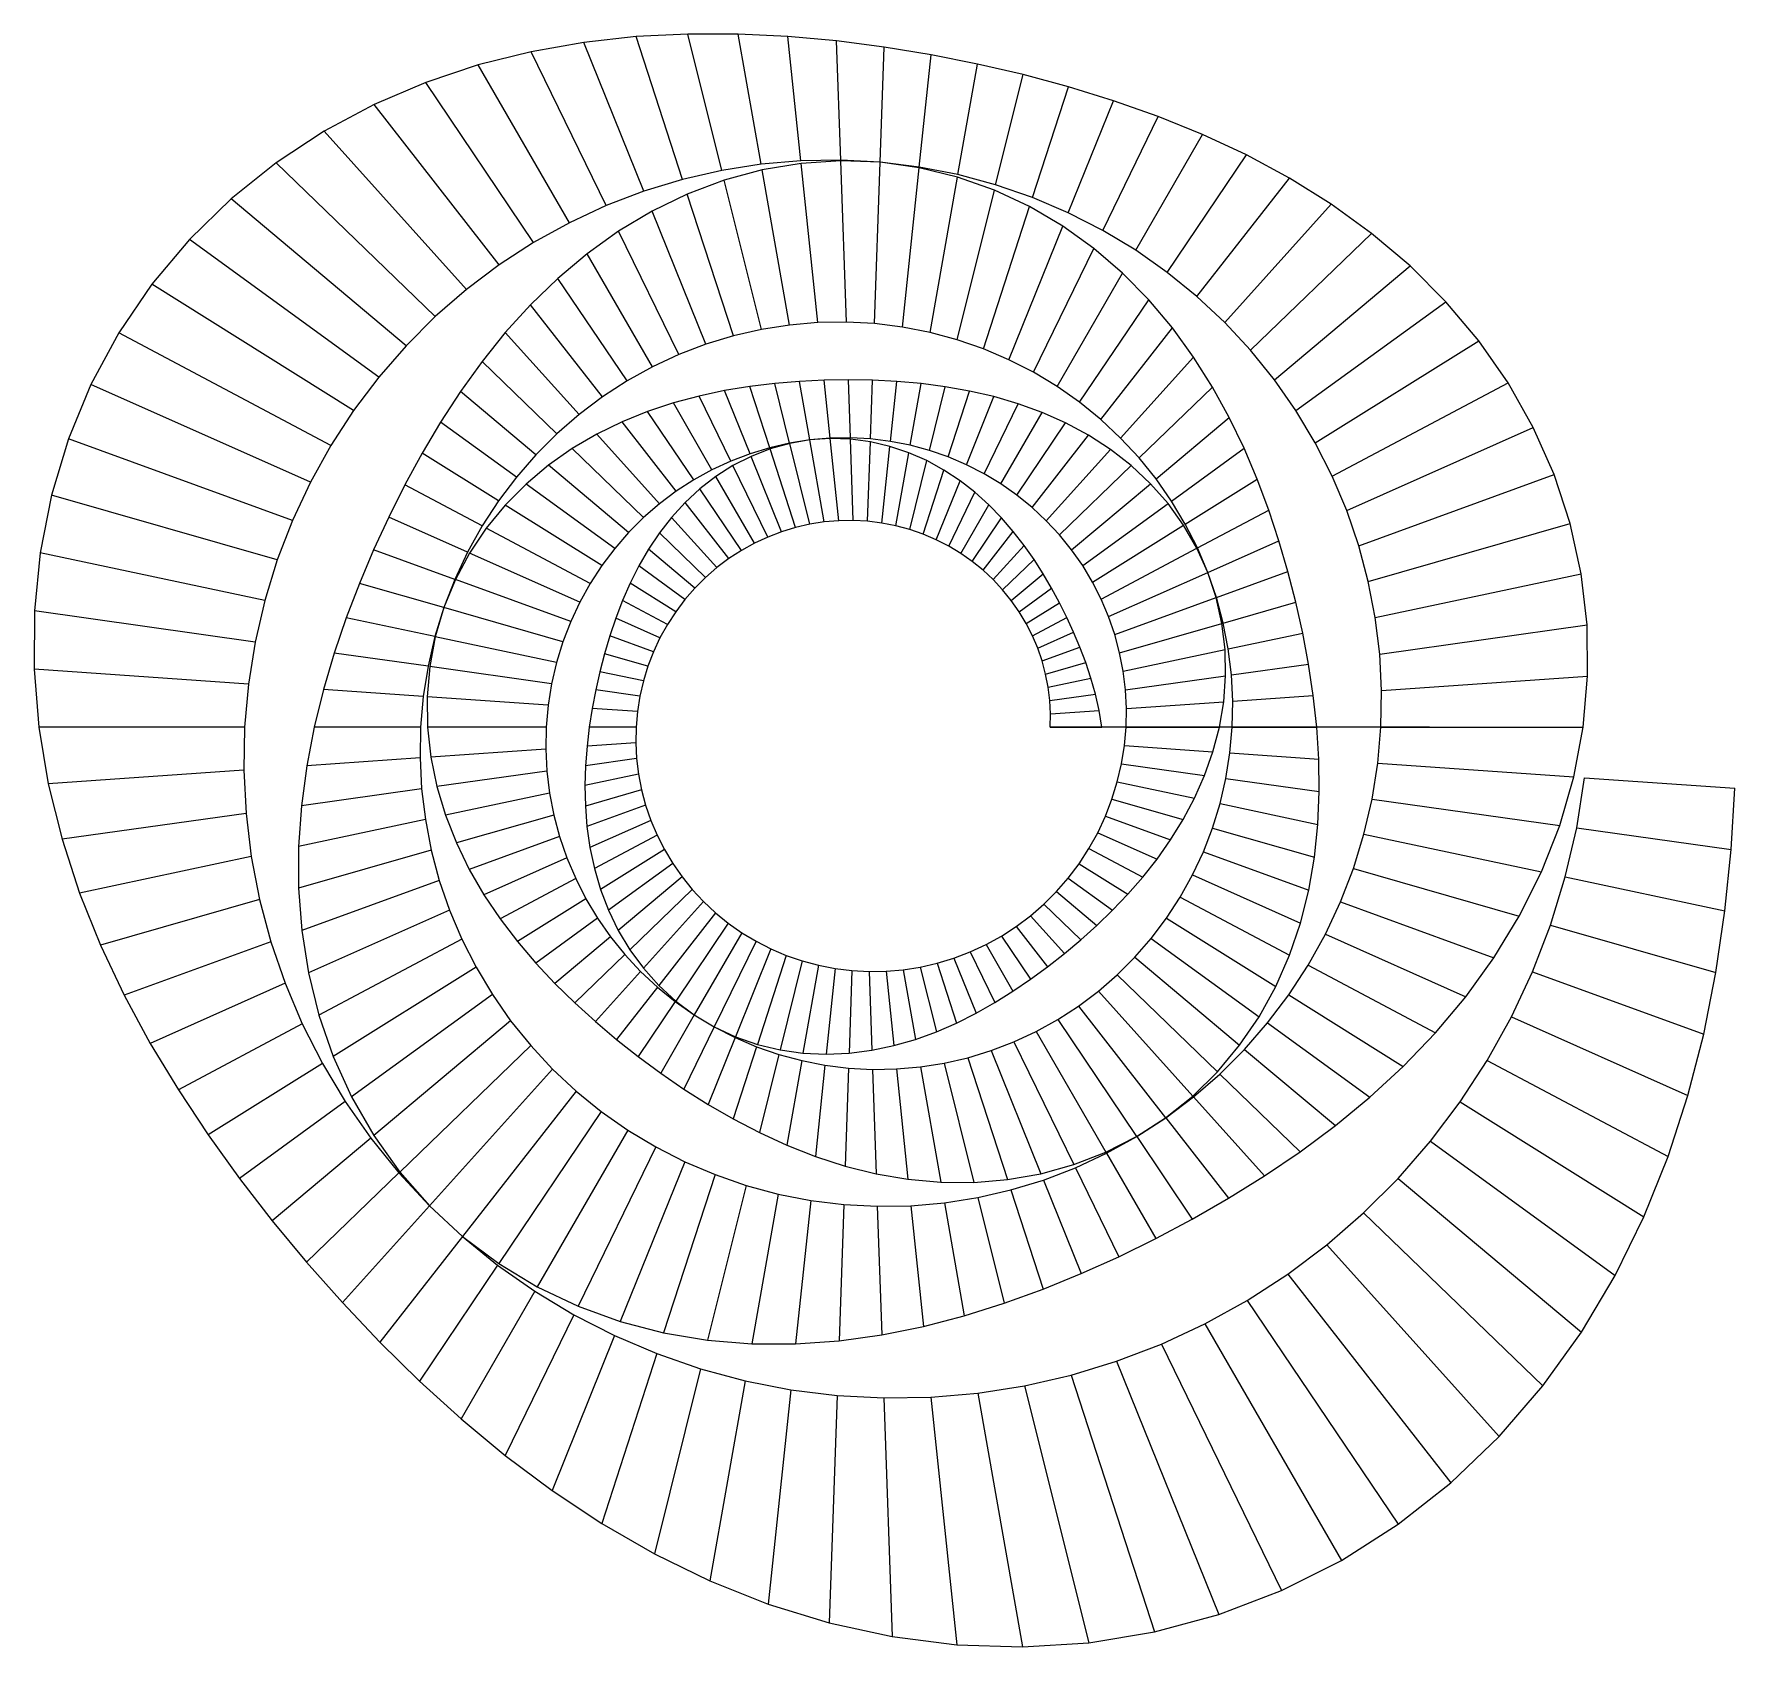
# Model space of a CAD drawing. Header units: metres. Extents: x -4.36 to 4.61, y -4.85 to 3.65.
import ezdxf

# ---------------------------------------------------------------- set-up
doc = ezdxf.new("R2010")
doc.units = ezdxf.units.M
for name, color, linetype in [('Fill', 3, 'CONTINUOUS'), ('Inner', 2, 'CONTINUOUS'), ('Outer', 1, 'CONTINUOUS')]:
    doc.layers.add(name, color=color, linetype=linetype)

msp = doc.modelspace()

# ---------------------------------------------------------------- linework, layer by layer
at = {"layer": 'Fill'}
for p, q in [((-1.1414, 2.825), (-1.4582, 3.6091)), ((-0.938, 2.8869), (-1.1826, 3.6396)), ((-0.7316, 2.9343), (-0.9109, 3.6535)), ((-0.5232, 2.9671), (-0.6441, 3.653)), ((-0.3138, 2.9851), (-0.3826, 3.6403)), ((-0.1044, 2.9886), (-0.1263, 3.6169)), ((-1.3406, 2.7487), (-1.7363, 3.56)), ((0.104, 2.9774), (0.1252, 3.5844)), ((0.3103, 2.9519), (0.3725, 3.5438)), ((-1.5348, 2.6584), (-2.015, 3.4902)), ((0.5135, 2.9121), (0.6163, 3.4954)), ((0.7127, 2.8585), (0.8575, 3.4393)), ((-1.723, 2.5544), (-2.2919, 3.3978)), ((0.907, 2.7914), (1.0966, 3.3751)), ((-1.9041, 2.4371), (-2.5639, 3.2817)), ((1.0954, 2.7111), (1.3341, 3.302)), ((-2.0772, 2.3069), (-2.828, 3.1408)), ((1.277, 2.6183), (1.5699, 3.2188)), ((1.4511, 2.5134), (1.8037, 3.124)), ((-2.2414, 2.1645), (-3.0806, 2.9749)), ((-0.2241, 2.1322), (-0.3123, 2.9712)), ((-0.0745, 2.1347), (-0.1042, 2.9849)), ((0.0743, 2.1267), (0.104, 2.9774)), ((1.6169, 2.3971), (2.0346, 3.0164)), ((-0.5226, 2.0959), (-0.7187, 2.8825)), ((-0.3737, 2.1193), (-0.5178, 2.9368)), ((0.2216, 2.1085), (0.3099, 2.9488)), ((0.3668, 2.0801), (0.5113, 2.8997)), ((1.7735, 2.27), (2.2613, 2.8943)), ((-2.3959, 2.0104), (-3.3184, 2.7845)), ((-0.67, 2.0621), (-0.9129, 2.8095)), ((0.5091, 2.0418), (0.7059, 2.831)), ((-0.8153, 2.0178), (-1.0987, 2.7195)), ((0.6478, 1.9938), (0.8916, 2.7442)), ((1.9203, 2.1328), (2.4821, 2.7567)), ((-0.9576, 1.9634), (-1.275, 2.6141)), ((0.7824, 1.9365), (1.067, 2.6409)), ((2.0567, 1.9862), (2.6949, 2.6024)), ((-2.5398, 1.8452), (-3.5379, 2.5704)), ((0.9122, 1.8702), (1.2306, 2.5232)), ((-1.0963, 1.8989), (-1.4408, 2.4955)), ((2.1821, 1.831), (2.8971, 2.431)), ((-2.6723, 1.6698), (-3.7359, 2.3344)), ((-1.2307, 1.8246), (-1.5956, 2.3655)), ((1.0365, 1.7953), (1.3817, 2.3931)), ((1.1549, 1.7122), (1.5196, 2.2529)), ((2.2959, 1.6681), (3.0862, 2.2422)), ((-1.36, 1.7408), (-1.7394, 2.2263)), ((-2.7927, 1.4849), (-3.9097, 2.0788)), ((-1.4837, 1.6478), (-1.8724, 2.0795)), ((1.2668, 1.6214), (1.6444, 2.1047)), ((2.3977, 1.4982), (3.2593, 2.0366)), ((-1.601, 1.5461), (-1.9952, 1.9268)), ((1.3717, 1.5234), (1.7564, 1.9506)), ((-2.9003, 1.2913), (-4.0568, 1.8062)), ((-0.4786, 1.4729), (-0.5833, 1.7953)), ((-0.3733, 1.4971), (-0.4516, 1.8112)), ((-0.2669, 1.5138), (-0.3213, 1.822)), ((-0.1601, 1.523), (-0.1922, 1.8283)), ((-0.0532, 1.5248), (-0.0639, 1.8303)), ((0.053, 1.5191), (0.0638, 1.8281)), ((0.1583, 1.506), (0.1915, 1.8217)), ((0.262, 1.4858), (0.3192, 1.8105)), ((0.3636, 1.4584), (0.4473, 1.7939)), ((2.4871, 1.3224), (3.4138, 1.8152)), ((-1.7113, 1.436), (-2.1087, 1.7694)), ((-0.7831, 1.3563), (-0.9865, 1.7087)), ((-0.684, 1.4024), (-0.8511, 1.7449)), ((-0.5823, 1.4413), (-0.7165, 1.7735)), ((0.4627, 1.4242), (0.5755, 1.7713)), ((0.5589, 1.3832), (0.7038, 1.7419)), ((0.6516, 1.3359), (0.8314, 1.7046)), ((1.4691, 1.4187), (1.8561, 1.7924)), ((-0.8791, 1.3033), (-1.1222, 1.6637)), ((0.7404, 1.2824), (0.9577, 1.6588)), ((1.5586, 1.3079), (1.9445, 1.6317)), ((-1.8141, 1.318), (-2.2137, 1.6083)), ((-1.0598, 1.177), (-1.3903, 1.5441)), ((-0.9715, 1.2434), (-1.2572, 1.6091)), ((0.8249, 1.223), (1.0817, 1.6037)), ((0.9049, 1.1582), (1.2022, 1.5388)), ((2.5636, 1.1414), (3.5471, 1.5793)), ((-2.9944, 1.0899), (-4.1757, 1.5198)), ((-1.9088, 1.1927), (-2.3112, 1.4442)), ((-1.1436, 1.1043), (-1.52, 1.4679)), ((-0.3418, 1.0521), (-0.4765, 1.4664)), ((-0.2666, 1.0693), (-0.3729, 1.4954)), ((-0.1907, 1.0813), (-0.2669, 1.5138)), ((-0.1143, 1.0879), (-0.1599, 1.5213)), ((-0.038, 1.0891), (-0.053, 1.5179)), ((0.0379, 1.0851), (0.0525, 1.5039)), ((0.1131, 1.0757), (0.1555, 1.4799)), ((0.1871, 1.0613), (0.255, 1.4464)), ((0.9798, 1.0881), (1.3179, 1.4637)), ((1.6399, 1.1915), (2.0226, 1.4695)), ((-1.2224, 1.0257), (-1.6449, 1.3802)), ((-0.4886, 1.0017), (-0.6723, 1.3783)), ((-0.4159, 1.0295), (-0.5766, 1.4272)), ((0.2597, 1.0417), (0.3502, 1.4045)), ((0.3305, 1.0173), (0.4403, 1.355)), ((1.0494, 1.0133), (1.4273, 1.3783)), ((-1.9948, 1.0606), (-2.4022, 1.2773)), ((-1.2958, 0.9415), (-1.7631, 1.281)), ((-0.6279, 0.9309), (-0.8468, 1.2554)), ((-0.5593, 0.9688), (-0.7625, 1.3208)), ((0.3992, 0.988), (0.5248, 1.299)), ((1.1133, 0.9342), (1.529, 1.2829)), ((1.7126, 1.0702), (2.0915, 1.3069)), ((2.6272, 0.9562), (3.657, 1.331)), ((-3.0746, 0.8816), (-4.2652, 1.223)), ((-1.3634, 0.8519), (-1.8729, 1.1703)), ((-0.6939, 0.8882), (-0.9246, 1.1834)), ((0.4654, 0.9542), (0.6036, 1.2377)), ((0.5288, 0.916), (0.6766, 1.172)), ((1.1714, 0.8511), (1.6214, 1.178)), ((-2.0716, 0.9223), (-2.4873, 1.1074)), ((-0.757, 0.8407), (-0.9956, 1.1057)), ((0.5892, 0.8736), (0.7439, 1.1029)), ((1.7765, 0.9446), (2.1524, 1.1444)), ((-1.4248, 0.7576), (-1.9727, 1.0489)), ((-0.8168, 0.7888), (-1.0599, 1.0235)), ((0.6463, 0.8273), (0.8058, 1.0313)), ((1.2233, 0.7644), (1.7033, 1.0644)), ((2.6774, 0.7677), (3.7417, 1.0729)), ((-3.1404, 0.6675), (-4.3249, 0.9193)), ((-2.1389, 0.7785), (-2.5671, 0.9343)), ((-1.4797, 0.6588), (-2.0607, 0.9175)), ((-0.8731, 0.7326), (-1.1175, 0.9377)), ((0.6998, 0.7772), (0.8626, 0.958)), ((1.2689, 0.6747), (1.7735, 0.943)), ((1.8312, 0.8153), (2.2061, 0.9822)), ((-0.9256, 0.6725), (-1.1689, 0.8493)), ((0.7495, 0.7238), (0.9149, 0.8835)), ((0.7952, 0.6673), (0.9631, 0.8081)), ((1.308, 0.5823), (1.8311, 0.8152)), ((1.8765, 0.683), (2.2535, 0.8202)), ((2.7143, 0.5769), (3.7997, 0.8077)), ((-2.1962, 0.6297), (-2.6417, 0.7575)), ((-1.5278, 0.5561), (-2.1356, 0.7773)), ((-0.9739, 0.6085), (-1.2145, 0.7589)), ((0.8367, 0.6079), (1.0077, 0.7322)), ((-1.5687, 0.4498), (-2.1961, 0.6297)), ((-1.0177, 0.5411), (-1.2548, 0.6672)), ((0.8738, 0.546), (1.0492, 0.6556)), ((1.3404, 0.4879), (1.8752, 0.6825)), ((1.9125, 0.5484), (2.2952, 0.6581)), ((-3.1912, 0.4485), (-4.3552, 0.6121)), ((-2.2431, 0.4768), (-2.711, 0.5762)), ((-1.0569, 0.4706), (-1.2904, 0.5745)), ((0.9064, 0.4819), (1.0878, 0.5784)), ((1.366, 0.3917), (1.9056, 0.5464)), ((2.7377, 0.3848), (3.8305, 0.5383)), ((-1.6022, 0.3406), (-2.2414, 0.4764)), ((-1.0913, 0.3972), (-1.3219, 0.4811)), ((0.9343, 0.416), (1.1237, 0.5003)), ((1.9388, 0.4121), (2.3314, 0.4956)), ((-2.2794, 0.3204), (-2.7745, 0.3899)), ((-1.1205, 0.3213), (-1.3497, 0.387)), ((0.9574, 0.3485), (1.1569, 0.4211)), ((1.3849, 0.2944), (1.9222, 0.4086)), ((-3.2267, 0.2256), (-4.357, 0.3047)), ((-1.6282, 0.2288), (-2.271, 0.3192)), ((-1.1445, 0.2433), (-1.3742, 0.2921)), ((0.9757, 0.2798), (1.1873, 0.3405)), ((1.3968, 0.1963), (1.9251, 0.2705)), ((1.9555, 0.2748), (2.3621, 0.332)), ((-2.3048, 0.1612), (-2.8312, 0.198)), ((-1.163, 0.1634), (-1.3957, 0.1962)), ((0.9892, 0.2103), (1.2147, 0.2582)), ((2.7476, 0.1921), (3.8337, 0.2681)), ((-1.6463, 0.1151), (-2.2846, 0.1598)), ((-1.1759, 0.0822), (-1.4142, 0.0989)), ((0.9977, 0.1402), (1.2385, 0.1741)), ((1.4018, 0.098), (1.9148, 0.1339)), ((1.9625, 0.1372), (2.387, 0.1669)), ((-3.2467, 0), (-4.3319, 0)), ((-2.3191, 0), (-2.8799, 0)), ((-1.6565, 0), (-2.2824, 0)), ((-1.1832, 0), (-1.4295, 0)), ((1.0013, 0.07), (1.2582, 0.088)), ((-1.1848, -0.0828), (-1.4414, -0.1008)), ((1, 0), (1.2732, 0)), ((1.4, 0), (1.8923, 0)), ((1.96, 0), (2.4055, 0)), ((2.744, 0), (3.8099, 0)), ((-2.3221, -0.1624), (-2.9192, -0.2041)), ((-1.6587, -0.116), (-2.265, -0.1584)), ((-1.1805, -0.1659), (-1.4493, -0.2037)), ((1.3914, -0.0973), (1.8585, -0.13)), ((1.9479, -0.1362), (2.4165, -0.169)), ((-3.251, -0.2273), (-4.2818, -0.2994)), ((-1.6527, -0.2323), (-2.2331, -0.3138)), ((-1.1704, -0.2488), (-1.4525, -0.3087)), ((1.376, -0.1934), (1.8145, -0.255)), ((2.7271, -0.1907), (3.7602, -0.2629)), ((3.8179, -0.267), (4.6104, -0.3224)), ((-2.3138, -0.3252), (-2.9471, -0.4142)), ((-1.6386, -0.3483), (-2.1878, -0.465)), ((-1.1545, -0.3311), (-1.4503, -0.4159)), ((1.3541, -0.2878), (1.7618, -0.3745)), ((1.9265, -0.2707), (2.419, -0.34)), ((-1.1328, -0.4123), (-1.4418, -0.5248)), ((1.3258, -0.3802), (1.7014, -0.4879)), ((1.8958, -0.403), (2.4118, -0.5127)), ((2.6971, -0.379), (3.6862, -0.5181)), ((-3.2393, -0.4553), (-4.2092, -0.5916)), ((-2.294, -0.4876), (-2.962, -0.6296)), ((-1.6163, -0.4635), (-2.1305, -0.6109)), ((-1.1054, -0.4922), (-1.4262, -0.635)), ((1.2912, -0.47), (1.6349, -0.5951)), ((1.8561, -0.5322), (2.3937, -0.6864)), ((3.7759, -0.5307), (4.5905, -0.6452)), ((-1.586, -0.5772), (-2.0625, -0.7507)), ((-1.0724, -0.5702), (-1.4026, -0.7458)), ((1.2506, -0.5568), (1.5634, -0.6961)), ((2.6541, -0.5641), (3.5898, -0.763)), ((-3.2116, -0.6826), (-4.1166, -0.875)), ((-2.2629, -0.6489), (-2.9619, -0.8493)), ((-1.5476, -0.689), (-1.9853, -0.8839)), ((-1.0339, -0.646), (-1.3703, -0.8563)), ((1.2042, -0.6403), (1.4879, -0.7911)), ((1.8077, -0.6579), (2.3633, -0.8602)), ((-1.5014, -0.7983), (-1.9002, -1.0104)), ((-0.99, -0.7193), (-1.3287, -0.9653)), ((-0.9409, -0.7895), (-1.2772, -1.0717)), ((1.0951, -0.7957), (1.3284, -0.9652)), ((1.1523, -0.72), (1.4093, -0.8807)), ((1.7508, -0.7795), (2.3196, -1.0327)), ((2.5986, -0.7451), (3.4734, -0.996)), ((3.7157, -0.7898), (4.5576, -0.9688)), ((-2.2204, -0.8081), (-2.945, -1.0719)), ((-0.8869, -0.8564), (-1.2159, -1.1742)), ((1.0331, -0.8669), (1.2456, -1.0452)), ((1.6859, -0.8964), (2.2617, -1.2026)), ((-3.168, -0.9084), (-4.0065, -1.1489)), ((-2.1667, -0.9647), (-2.9098, -1.2955)), ((-1.4474, -0.9045), (-1.8087, -1.1302)), ((-0.8281, -0.9196), (-1.1446, -1.2712)), ((-0.7647, -0.9788), (-1.0638, -1.3616)), ((0.9665, -0.9333), (1.161, -1.1212)), ((2.5308, -0.9211), (3.3398, -1.2156)), ((-1.386, -1.007), (-1.7119, -1.2438)), ((-0.6972, -1.0336), (-0.9739, -1.4439)), ((0.821, -1.0509), (0.9868, -1.263)), ((0.8957, -0.9948), (1.0748, -1.1937)), ((1.6132, -1.008), (2.1891, -1.3679)), ((3.638, -1.0432), (4.5101, -1.2932)), ((-3.1085, -1.1314), (-3.8817, -1.4128)), ((-2.1019, -1.1176), (-2.855, -1.518)), ((-1.3173, -1.1053), (-1.6107, -1.3515)), ((-0.6257, -1.0838), (-0.8759, -1.517)), ((-0.5507, -1.129), (-0.7706, -1.58)), ((0.6618, -1.1463), (0.8039, -1.3925)), ((0.7429, -1.1015), (0.8966, -1.3293)), ((1.5332, -1.1139), (2.1014, -1.5268)), ((2.4512, -1.0913), (3.1915, -1.421)), ((-1.2416, -1.199), (-1.5057, -1.4541)), ((-0.4723, -1.169), (-0.6594, -1.632)), ((-0.3911, -1.2036), (-0.5434, -1.6725)), ((-0.3073, -1.2326), (-0.4242, -1.7013)), ((0.4045, -1.2448), (0.5068, -1.5598)), ((0.4922, -1.2181), (0.6094, -1.5083)), ((0.5781, -1.1852), (0.7083, -1.4523)), ((1.4464, -1.2136), (1.9988, -1.6772)), ((2.3602, -1.255), (3.0314, -1.6118)), ((-2.0264, -1.2662), (-2.7797, -1.7369)), ((-1.1593, -1.2875), (-1.3975, -1.5521)), ((-0.2214, -1.2557), (-0.303, -1.7184)), ((-0.1338, -1.2728), (-0.1812, -1.7241)), ((-0.0448, -1.2839), (-0.06, -1.7189)), ((0.045, -1.2887), (0.0595, -1.7036)), ((0.1353, -1.2872), (0.1765, -1.679)), ((0.2256, -1.2794), (0.2903, -1.6462)), ((0.3155, -1.2653), (0.4005, -1.6061)), ((1.3531, -1.3067), (1.8819, -1.8173)), ((3.5431, -1.2896), (4.4457, -1.6181)), ((-3.0333, -1.3505), (-3.7442, -1.667)), ((-1.9404, -1.4098), (-2.6834, -1.9496)), ((-1.0706, -1.3704), (-1.286, -1.6461)), ((1.254, -1.3927), (1.7515, -1.9452)), ((2.2585, -1.4113), (2.8618, -1.7883)), ((-0.9761, -1.4471), (-1.1713, -1.7366)), ((-0.876, -1.5173), (-1.053, -1.8238)), ((1.1495, -1.4712), (1.6089, -2.0593)), ((-2.9427, -1.5647), (-3.5962, -1.9121)), ((-1.8442, -1.5475), (-2.5662, -2.1533)), ((-0.7709, -1.5806), (-0.9305, -1.9079)), ((0.9266, -1.6048), (1.2936, -2.2406)), ((1.0401, -1.5421), (1.4557, -2.1581)), ((2.1465, -1.5595), (2.6852, -1.9509)), ((3.4316, -1.5279), (4.3624, -1.9423)), ((-1.7383, -1.6786), (-2.4286, -2.3453)), ((-0.6613, -1.6367), (-0.8034, -1.9886)), ((-0.5475, -1.6851), (-0.6711, -2.0654)), ((0.8093, -1.6593), (1.1248, -2.3062)), ((2.0249, -1.6991), (2.5035, -2.1007)), ((-2.837, -1.7727), (-3.4391, -2.149)), ((-0.4302, -1.7256), (-0.5329, -2.1375)), ((-0.31, -1.758), (-0.3886, -2.2038)), ((-0.1873, -1.782), (-0.2379, -2.263)), ((0.3158, -1.7912), (0.423, -2.3991)), ((0.4417, -1.7714), (0.5984, -2.4002)), ((0.5663, -1.7428), (0.7751, -2.3856)), ((0.689, -1.7054), (0.9513, -2.3545)), ((3.3043, -1.7569), (4.2579, -2.264)), ((-1.623, -1.8025), (-2.2719, -2.5232)), ((-0.0628, -1.7974), (-0.0808, -2.3137)), ((0.063, -1.8041), (0.0822, -2.3544)), ((0.1894, -1.8021), (0.2505, -2.3833)), ((1.8943, -1.8293), (2.3182, -2.2386)), ((-1.4989, -1.9185), (-2.0974, -2.6846)), ((1.7555, -1.9497), (2.1304, -2.366)), ((-2.7166, -1.9737), (-3.2738, -2.3786)), ((-1.3665, -2.0259), (-1.9072, -2.8276)), ((1.6092, -2.0597), (1.9407, -2.484)), ((3.1619, -1.9758), (4.1304, -2.581)), ((-1.2264, -2.1242), (-1.7036, -2.9508)), ((-2.5819, -2.1665), (-3.101, -2.602)), ((-1.0793, -2.2129), (-1.4891, -3.053)), ((1.4562, -2.1589), (1.7495, -2.5938)), ((3.0051, -2.1833), (3.9783, -2.8904)), ((-0.9258, -2.2913), (-1.2662, -3.1339)), ((1.133, -2.3231), (1.3616, -2.7916)), ((1.2972, -2.2468), (1.5566, -2.6961)), ((-2.4336, -2.3501), (-2.9204, -2.8202)), ((-0.7665, -2.3591), (-1.0376, -3.1935)), ((-0.6023, -2.4159), (-0.8059, -3.2322)), ((0.9646, -2.3875), (1.1638, -2.8805)), ((2.8348, -2.3787), (3.8005, -3.189)), ((-0.434, -2.4612), (-0.5733, -3.2512)), ((-0.2622, -2.4948), (-0.3418, -3.2516)), ((0.4422, -2.5076), (0.5471, -3.1029)), ((0.6183, -2.4799), (0.7572, -3.037)), ((0.7928, -2.4399), (0.9626, -2.9625)), ((-2.2722, -2.5235), (-2.7316, -3.0338)), ((-0.0879, -2.5164), (-0.113, -3.2353)), ((0.0882, -2.5258), (0.1119, -3.2038)), ((0.2652, -2.5229), (0.332, -3.1591)), ((2.6521, -2.5611), (3.5965, -3.4731)), ((-2.0984, -2.6859), (-2.5337, -3.243)), ((2.4578, -2.7296), (3.3668, -3.7392)), ((-1.9131, -2.8363), (-2.3255, -3.4477)), ((2.2529, -2.8836), (3.1122, -3.9834)), ((-1.717, -2.9739), (-2.1057, -3.6471)), ((2.0387, -3.0224), (2.8345, -4.2023)), ((-1.511, -3.098), (-1.8729, -3.8399)), ((-1.2961, -3.2079), (-1.6259, -4.0242)), ((1.816, -3.1455), (2.5361, -4.3927)), ((-1.0731, -3.3028), (-1.3639, -4.1976)), ((1.5863, -3.2523), (2.2202, -4.552)), ((-0.8433, -3.3822), (-1.0864, -4.3572)), ((1.3505, -3.3425), (1.8901, -4.6782)), ((-0.6076, -3.4457), (-0.7935, -4.5)), ((-0.3671, -3.4927), (-0.4859, -4.6227)), ((0.8656, -3.4719), (1.2035, -4.8268)), ((1.1099, -3.4158), (1.5498, -4.7699)), ((-0.123, -3.5229), (-0.1649, -4.7219)), ((0.1235, -3.5361), (0.1674, -4.7945)), ((0.3712, -3.5321), (0.5085, -4.8376)), ((0.619, -3.5107), (0.855, -4.849))]:
    msp.add_line(p, q, dxfattribs=at)
at = {"layer": 'Inner'}
for p, q in [((-0.5232, 2.9671), (-0.7316, 2.9343)), ((-0.3138, 2.9851), (-0.5232, 2.9671)), ((-0.1044, 2.9886), (-0.3138, 2.9851)), ((0.104, 2.9774), (-0.1044, 2.9886)), ((0.3103, 2.9519), (0.104, 2.9774)), ((-0.938, 2.8869), (-1.1414, 2.825)), ((-0.7316, 2.9343), (-0.938, 2.8869)), ((0.5135, 2.9121), (0.3103, 2.9519)), ((0.7127, 2.8585), (0.5135, 2.9121)), ((-1.1414, 2.825), (-1.3406, 2.7487)), ((0.907, 2.7914), (0.7127, 2.8585)), ((1.0954, 2.7111), (0.907, 2.7914)), ((-1.3406, 2.7487), (-1.5348, 2.6584)), ((1.277, 2.6183), (1.0954, 2.7111)), ((-1.5348, 2.6584), (-1.723, 2.5544)), ((1.4511, 2.5134), (1.277, 2.6183)), ((-1.723, 2.5544), (-1.9041, 2.4371)), ((1.6169, 2.3971), (1.4511, 2.5134)), ((-1.9041, 2.4371), (-2.0772, 2.3069)), ((1.7735, 2.27), (1.6169, 2.3971)), ((-2.0772, 2.3069), (-2.2414, 2.1645)), ((1.9203, 2.1328), (1.7735, 2.27)), ((-2.2414, 2.1645), (-2.3959, 2.0104)), ((-0.5226, 2.0959), (-0.67, 2.0621)), ((-0.3737, 2.1193), (-0.5226, 2.0959)), ((-0.2241, 2.1322), (-0.3737, 2.1193)), ((-0.0745, 2.1347), (-0.2241, 2.1322)), ((0.0743, 2.1267), (-0.0745, 2.1347)), ((0.2216, 2.1085), (0.0743, 2.1267)), ((0.3668, 2.0801), (0.2216, 2.1085)), ((0.5091, 2.0418), (0.3668, 2.0801)), ((2.0567, 1.9862), (1.9203, 2.1328)), ((-2.3959, 2.0104), (-2.5398, 1.8452)), ((-0.8153, 2.0178), (-0.9576, 1.9634)), ((-0.67, 2.0621), (-0.8153, 2.0178)), ((0.6478, 1.9938), (0.5091, 2.0418)), ((0.7824, 1.9365), (0.6478, 1.9938)), ((2.1821, 1.831), (2.0567, 1.9862)), ((-1.0963, 1.8989), (-1.2307, 1.8246)), ((-0.9576, 1.9634), (-1.0963, 1.8989)), ((0.9122, 1.8702), (0.7824, 1.9365)), ((-2.5398, 1.8452), (-2.6723, 1.6698)), ((-1.2307, 1.8246), (-1.36, 1.7408)), ((1.0365, 1.7953), (0.9122, 1.8702)), ((1.1549, 1.7122), (1.0365, 1.7953)), ((2.2959, 1.6681), (2.1821, 1.831)), ((-1.36, 1.7408), (-1.4837, 1.6478)), ((1.2668, 1.6214), (1.1549, 1.7122)), ((-2.6723, 1.6698), (-2.7927, 1.4849)), ((-1.4837, 1.6478), (-1.601, 1.5461)), ((1.3717, 1.5234), (1.2668, 1.6214)), ((2.3977, 1.4982), (2.2959, 1.6681)), ((-1.601, 1.5461), (-1.7113, 1.436)), ((-0.0532, 1.5248), (-0.1601, 1.523)), ((0.053, 1.5191), (-0.0532, 1.5248)), ((-2.7927, 1.4849), (-2.9003, 1.2913)), ((-1.7113, 1.436), (-1.8141, 1.318)), ((-0.5823, 1.4413), (-0.684, 1.4024)), ((-0.4786, 1.4729), (-0.5823, 1.4413)), ((-0.3733, 1.4971), (-0.4786, 1.4729)), ((-0.2669, 1.5138), (-0.3733, 1.4971)), ((-0.1601, 1.523), (-0.2669, 1.5138)), ((0.1583, 1.506), (0.053, 1.5191)), ((0.262, 1.4858), (0.1583, 1.506)), ((0.3636, 1.4584), (0.262, 1.4858)), ((0.4627, 1.4242), (0.3636, 1.4584)), ((1.4691, 1.4187), (1.3717, 1.5234)), ((2.4871, 1.3224), (2.3977, 1.4982)), ((-0.7831, 1.3563), (-0.8791, 1.3033)), ((-0.684, 1.4024), (-0.7831, 1.3563)), ((0.5589, 1.3832), (0.4627, 1.4242)), ((0.6516, 1.3359), (0.5589, 1.3832)), ((1.5586, 1.3079), (1.4691, 1.4187)), ((-2.9003, 1.2913), (-2.9944, 1.0899)), ((-1.8141, 1.318), (-1.9088, 1.1927)), ((-0.8791, 1.3033), (-0.9715, 1.2434)), ((0.7404, 1.2824), (0.6516, 1.3359)), ((0.8249, 1.223), (0.7404, 1.2824)), ((1.6399, 1.1915), (1.5586, 1.3079)), ((2.5636, 1.1414), (2.4871, 1.3224)), ((-1.9088, 1.1927), (-1.9948, 1.0606)), ((-1.0598, 1.177), (-1.1436, 1.1043)), ((-0.9715, 1.2434), (-1.0598, 1.177)), ((0.9049, 1.1582), (0.8249, 1.223)), ((1.7126, 1.0702), (1.6399, 1.1915)), ((-2.9944, 1.0899), (-3.0746, 0.8816)), ((-1.1436, 1.1043), (-1.2224, 1.0257)), ((-0.1907, 1.0813), (-0.2666, 1.0693)), ((-0.1143, 1.0879), (-0.1907, 1.0813)), ((-0.038, 1.0891), (-0.1143, 1.0879)), ((0.0379, 1.0851), (-0.038, 1.0891)), ((0.1131, 1.0757), (0.0379, 1.0851)), ((0.9798, 1.0881), (0.9049, 1.1582)), ((1.0494, 1.0133), (0.9798, 1.0881)), ((2.6272, 0.9562), (2.5636, 1.1414)), ((-1.9948, 1.0606), (-2.0716, 0.9223)), ((-1.2224, 1.0257), (-1.2958, 0.9415)), ((-0.4886, 1.0017), (-0.5593, 0.9688)), ((-0.4159, 1.0295), (-0.4886, 1.0017)), ((-0.3418, 1.0521), (-0.4159, 1.0295)), ((-0.2666, 1.0693), (-0.3418, 1.0521)), ((0.1871, 1.0613), (0.1131, 1.0757)), ((0.2597, 1.0417), (0.1871, 1.0613)), ((0.3305, 1.0173), (0.2597, 1.0417)), ((0.3992, 0.988), (0.3305, 1.0173)), ((0.4654, 0.9542), (0.3992, 0.988)), ((1.1133, 0.9342), (1.0494, 1.0133)), ((1.7765, 0.9446), (1.7126, 1.0702)), ((-2.0716, 0.9223), (-2.1389, 0.7785)), ((-1.2958, 0.9415), (-1.3634, 0.8519)), ((-0.6279, 0.9309), (-0.6939, 0.8882)), ((-0.5593, 0.9688), (-0.6279, 0.9309)), ((0.5288, 0.916), (0.4654, 0.9542)), ((0.5892, 0.8736), (0.5288, 0.916)), ((1.1714, 0.8511), (1.1133, 0.9342)), ((1.8312, 0.8153), (1.7765, 0.9446)), ((2.6774, 0.7677), (2.6272, 0.9562)), ((-3.0746, 0.8816), (-3.1404, 0.6675)), ((-1.3634, 0.8519), (-1.4248, 0.7576)), ((-0.757, 0.8407), (-0.8168, 0.7888)), ((-0.6939, 0.8882), (-0.757, 0.8407)), ((0.6463, 0.8273), (0.5892, 0.8736)), ((0.6998, 0.7772), (0.6463, 0.8273)), ((1.2233, 0.7644), (1.1714, 0.8511)), ((1.8765, 0.683), (1.8312, 0.8153)), ((-2.1389, 0.7785), (-2.1962, 0.6297)), ((-1.4248, 0.7576), (-1.4797, 0.6588)), ((-0.8731, 0.7326), (-0.9256, 0.6725)), ((-0.8168, 0.7888), (-0.8731, 0.7326)), ((0.7495, 0.7238), (0.6998, 0.7772)), ((0.7952, 0.6673), (0.7495, 0.7238)), ((1.2689, 0.6747), (1.2233, 0.7644)), ((2.7143, 0.5769), (2.6774, 0.7677)), ((-3.1404, 0.6675), (-3.1912, 0.4485)), ((-2.1962, 0.6297), (-2.2431, 0.4768)), ((-1.4797, 0.6588), (-1.5278, 0.5561)), ((-0.9256, 0.6725), (-0.9739, 0.6085)), ((0.8367, 0.6079), (0.7952, 0.6673)), ((1.308, 0.5823), (1.2689, 0.6747)), ((1.9125, 0.5484), (1.8765, 0.683)), ((-1.5278, 0.5561), (-1.5687, 0.4498)), ((-1.0177, 0.5411), (-1.0569, 0.4706)), ((-0.9739, 0.6085), (-1.0177, 0.5411)), ((0.8738, 0.546), (0.8367, 0.6079)), ((0.9064, 0.4819), (0.8738, 0.546)), ((1.3404, 0.4879), (1.308, 0.5823)), ((1.9388, 0.4121), (1.9125, 0.5484)), ((2.7377, 0.3848), (2.7143, 0.5769)), ((-3.1912, 0.4485), (-3.2267, 0.2256)), ((-2.2431, 0.4768), (-2.2794, 0.3204)), ((-1.5687, 0.4498), (-1.6022, 0.3406)), ((-1.0569, 0.4706), (-1.0913, 0.3972)), ((0.9343, 0.416), (0.9064, 0.4819)), ((1.366, 0.3917), (1.3404, 0.4879)), ((-1.0913, 0.3972), (-1.1205, 0.3213)), ((0.9574, 0.3485), (0.9343, 0.416)), ((1.3849, 0.2944), (1.366, 0.3917)), ((1.9555, 0.2748), (1.9388, 0.4121)), ((2.7476, 0.1921), (2.7377, 0.3848)), ((-2.2794, 0.3204), (-2.3048, 0.1612)), ((-1.6022, 0.3406), (-1.6282, 0.2288)), ((-1.1205, 0.3213), (-1.1445, 0.2433)), ((0.9757, 0.2798), (0.9574, 0.3485)), ((0.9892, 0.2103), (0.9757, 0.2798)), ((1.3968, 0.1963), (1.3849, 0.2944)), ((1.9625, 0.1372), (1.9555, 0.2748)), ((-3.2267, 0.2256), (-3.2467, 0)), ((-1.6282, 0.2288), (-1.6463, 0.1151)), ((-1.1445, 0.2433), (-1.163, 0.1634)), ((0.9977, 0.1402), (0.9892, 0.2103)), ((1.4018, 0.098), (1.3968, 0.1963)), ((2.744, 0), (2.7476, 0.1921)), ((-2.3048, 0.1612), (-2.3191, 0)), ((-1.6463, 0.1151), (-1.6565, 0)), ((-1.163, 0.1634), (-1.1759, 0.0822)), ((1.0013, 0.07), (0.9977, 0.1402)), ((1.4, 0), (1.4018, 0.098)), ((1.96, 0), (1.9625, 0.1372)), ((-3.2467, 0), (-3.251, -0.2273)), ((-2.3191, 0), (-2.3221, -0.1624)), ((-1.6565, 0), (-1.6587, -0.116)), ((-1.1832, 0), (-1.1848, -0.0828)), ((-1.1759, 0.0822), (-1.1832, 0)), ((1, 0), (1.0013, 0.07)), ((3, 0), (1, 0)), ((-1.1848, -0.0828), (-1.1805, -0.1659)), ((1.3914, -0.0973), (1.4, 0)), ((1.9479, -0.1362), (1.96, 0)), ((2.7271, -0.1907), (2.744, 0)), ((-2.3221, -0.1624), (-2.3138, -0.3252)), ((-1.6587, -0.116), (-1.6527, -0.2323)), ((-1.1805, -0.1659), (-1.1704, -0.2488)), ((1.376, -0.1934), (1.3914, -0.0973)), ((1.9265, -0.2707), (1.9479, -0.1362)), ((-3.251, -0.2273), (-3.2393, -0.4553)), ((-1.6527, -0.2323), (-1.6386, -0.3483)), ((-1.1704, -0.2488), (-1.1545, -0.3311)), ((1.3541, -0.2878), (1.376, -0.1934)), ((2.6971, -0.379), (2.7271, -0.1907)), ((3.7759, -0.5307), (3.8179, -0.267)), ((-2.3138, -0.3252), (-2.294, -0.4876)), ((-1.6386, -0.3483), (-1.6163, -0.4635)), ((-1.1545, -0.3311), (-1.1328, -0.4123)), ((1.3258, -0.3802), (1.3541, -0.2878)), ((1.8958, -0.403), (1.9265, -0.2707)), ((-1.1328, -0.4123), (-1.1054, -0.4922)), ((1.2912, -0.47), (1.3258, -0.3802)), ((1.8561, -0.5322), (1.8958, -0.403)), ((2.6541, -0.5641), (2.6971, -0.379)), ((-3.2393, -0.4553), (-3.2116, -0.6826)), ((-2.294, -0.4876), (-2.2629, -0.6489)), ((-1.6163, -0.4635), (-1.586, -0.5772)), ((-1.1054, -0.4922), (-1.0724, -0.5702)), ((1.2506, -0.5568), (1.2912, -0.47)), ((1.8077, -0.6579), (1.8561, -0.5322)), ((3.7157, -0.7898), (3.7759, -0.5307)), ((-1.586, -0.5772), (-1.5476, -0.689)), ((-1.0724, -0.5702), (-1.0339, -0.646)), ((1.2042, -0.6403), (1.2506, -0.5568)), ((2.5986, -0.7451), (2.6541, -0.5641)), ((-3.2116, -0.6826), (-3.168, -0.9084)), ((-2.2629, -0.6489), (-2.2204, -0.8081)), ((-1.5476, -0.689), (-1.5014, -0.7983)), ((-1.0339, -0.646), (-0.99, -0.7193)), ((1.1523, -0.72), (1.2042, -0.6403)), ((1.7508, -0.7795), (1.8077, -0.6579)), ((-1.5014, -0.7983), (-1.4474, -0.9045)), ((-0.99, -0.7193), (-0.9409, -0.7895)), ((-0.9409, -0.7895), (-0.8869, -0.8564)), ((1.0331, -0.8669), (1.0951, -0.7957)), ((1.0951, -0.7957), (1.1523, -0.72)), ((1.6859, -0.8964), (1.7508, -0.7795)), ((2.5308, -0.9211), (2.5986, -0.7451)), ((3.638, -1.0432), (3.7157, -0.7898)), ((-2.2204, -0.8081), (-2.1667, -0.9647)), ((-0.8869, -0.8564), (-0.8281, -0.9196)), ((0.9665, -0.9333), (1.0331, -0.8669)), ((1.6132, -1.008), (1.6859, -0.8964)), ((-3.168, -0.9084), (-3.1085, -1.1314)), ((-2.1667, -0.9647), (-2.1019, -1.1176)), ((-1.4474, -0.9045), (-1.386, -1.007)), ((-0.8281, -0.9196), (-0.7647, -0.9788)), ((-0.7647, -0.9788), (-0.6972, -1.0336)), ((0.8957, -0.9948), (0.9665, -0.9333)), ((2.4512, -1.0913), (2.5308, -0.9211)), ((-1.386, -1.007), (-1.3173, -1.1053)), ((-0.6972, -1.0336), (-0.6257, -1.0838)), ((0.7429, -1.1015), (0.821, -1.0509)), ((0.821, -1.0509), (0.8957, -0.9948)), ((1.5332, -1.1139), (1.6132, -1.008)), ((3.5431, -1.2896), (3.638, -1.0432)), ((-3.1085, -1.1314), (-3.0333, -1.3505)), ((-2.1019, -1.1176), (-2.0264, -1.2662)), ((-1.3173, -1.1053), (-1.2416, -1.199)), ((-0.6257, -1.0838), (-0.5507, -1.129)), ((-0.5507, -1.129), (-0.4723, -1.169)), ((0.5781, -1.1852), (0.6618, -1.1463)), ((0.6618, -1.1463), (0.7429, -1.1015)), ((1.4464, -1.2136), (1.5332, -1.1139)), ((2.3602, -1.255), (2.4512, -1.0913)), ((-1.2416, -1.199), (-1.1593, -1.2875)), ((-0.4723, -1.169), (-0.3911, -1.2036)), ((-0.3911, -1.2036), (-0.3073, -1.2326)), ((-0.3073, -1.2326), (-0.2214, -1.2557)), ((0.3155, -1.2653), (0.4045, -1.2448)), ((0.4045, -1.2448), (0.4922, -1.2181)), ((0.4922, -1.2181), (0.5781, -1.1852)), ((1.3531, -1.3067), (1.4464, -1.2136)), ((2.2585, -1.4113), (2.3602, -1.255)), ((-2.0264, -1.2662), (-1.9404, -1.4098)), ((-1.1593, -1.2875), (-1.0706, -1.3704)), ((-0.2214, -1.2557), (-0.1338, -1.2728)), ((-0.1338, -1.2728), (-0.0448, -1.2839)), ((-0.0448, -1.2839), (0.045, -1.2887)), ((0.045, -1.2887), (0.1353, -1.2872)), ((0.1353, -1.2872), (0.2256, -1.2794)), ((0.2256, -1.2794), (0.3155, -1.2653)), ((1.254, -1.3927), (1.3531, -1.3067)), ((3.4316, -1.5279), (3.5431, -1.2896)), ((-3.0333, -1.3505), (-2.9427, -1.5647)), ((-1.9404, -1.4098), (-1.8442, -1.5475)), ((-1.0706, -1.3704), (-0.9761, -1.4471)), ((1.1495, -1.4712), (1.254, -1.3927)), ((2.1465, -1.5595), (2.2585, -1.4113)), ((-0.9761, -1.4471), (-0.876, -1.5173)), ((-0.876, -1.5173), (-0.7709, -1.5806)), ((1.0401, -1.5421), (1.1495, -1.4712)), ((-2.9427, -1.5647), (-2.837, -1.7727)), ((-1.8442, -1.5475), (-1.7383, -1.6786)), ((-0.7709, -1.5806), (-0.6613, -1.6367)), ((0.8093, -1.6593), (0.9266, -1.6048)), ((0.9266, -1.6048), (1.0401, -1.5421)), ((2.0249, -1.6991), (2.1465, -1.5595)), ((3.3043, -1.7569), (3.4316, -1.5279)), ((-1.7383, -1.6786), (-1.623, -1.8025)), ((-0.6613, -1.6367), (-0.5475, -1.6851)), ((-0.5475, -1.6851), (-0.4302, -1.7256)), ((0.689, -1.7054), (0.8093, -1.6593)), ((1.8943, -1.8293), (2.0249, -1.6991)), ((-2.837, -1.7727), (-2.7166, -1.9737)), ((-0.4302, -1.7256), (-0.31, -1.758)), ((-0.31, -1.758), (-0.1873, -1.782)), ((-0.1873, -1.782), (-0.0628, -1.7974)), ((0.1894, -1.8021), (0.3158, -1.7912)), ((0.3158, -1.7912), (0.4417, -1.7714)), ((0.4417, -1.7714), (0.5663, -1.7428)), ((0.5663, -1.7428), (0.689, -1.7054)), ((3.1619, -1.9758), (3.3043, -1.7569)), ((-1.623, -1.8025), (-1.4989, -1.9185)), ((-0.0628, -1.7974), (0.063, -1.8041)), ((0.063, -1.8041), (0.1894, -1.8021)), ((1.7555, -1.9497), (1.8943, -1.8293)), ((-1.4989, -1.9185), (-1.3665, -2.0259)), ((1.6092, -2.0597), (1.7555, -1.9497)), ((-2.7166, -1.9737), (-2.5819, -2.1665)), ((-1.3665, -2.0259), (-1.2264, -2.1242)), ((1.4562, -2.1589), (1.6092, -2.0597)), ((3.0051, -2.1833), (3.1619, -1.9758)), ((-1.2264, -2.1242), (-1.0793, -2.2129)), ((-2.5819, -2.1665), (-2.4336, -2.3501)), ((-1.0793, -2.2129), (-0.9258, -2.2913)), ((1.2972, -2.2468), (1.4562, -2.1589)), ((2.8348, -2.3787), (3.0051, -2.1833)), ((-0.9258, -2.2913), (-0.7665, -2.3591)), ((0.9646, -2.3875), (1.133, -2.3231)), ((1.133, -2.3231), (1.2972, -2.2468)), ((-2.4336, -2.3501), (-2.2722, -2.5235)), ((-0.7665, -2.3591), (-0.6023, -2.4159)), ((-0.6023, -2.4159), (-0.434, -2.4612)), ((0.7928, -2.4399), (0.9646, -2.3875)), ((2.6521, -2.5611), (2.8348, -2.3787)), ((-0.434, -2.4612), (-0.2622, -2.4948)), ((-0.2622, -2.4948), (-0.0879, -2.5164)), ((0.2652, -2.5229), (0.4422, -2.5076)), ((0.4422, -2.5076), (0.6183, -2.4799)), ((0.6183, -2.4799), (0.7928, -2.4399)), ((-2.2722, -2.5235), (-2.0984, -2.6859)), ((-0.0879, -2.5164), (0.0882, -2.5258)), ((0.0882, -2.5258), (0.2652, -2.5229)), ((2.4578, -2.7296), (2.6521, -2.5611)), ((-2.0984, -2.6859), (-1.9131, -2.8363)), ((2.2529, -2.8836), (2.4578, -2.7296)), ((-1.9131, -2.8363), (-1.717, -2.9739)), ((2.0387, -3.0224), (2.2529, -2.8836)), ((-1.717, -2.9739), (-1.511, -3.098)), ((1.816, -3.1455), (2.0387, -3.0224)), ((-1.511, -3.098), (-1.2961, -3.2079)), ((-1.2961, -3.2079), (-1.0731, -3.3028)), ((1.5863, -3.2523), (1.816, -3.1455)), ((-1.0731, -3.3028), (-0.8433, -3.3822)), ((1.3505, -3.3425), (1.5863, -3.2523)), ((-0.8433, -3.3822), (-0.6076, -3.4457)), ((1.1099, -3.4158), (1.3505, -3.3425)), ((-0.6076, -3.4457), (-0.3671, -3.4927)), ((-0.3671, -3.4927), (-0.123, -3.5229)), ((0.619, -3.5107), (0.8656, -3.4719)), ((0.8656, -3.4719), (1.1099, -3.4158)), ((-0.123, -3.5229), (0.1235, -3.5361)), ((0.1235, -3.5361), (0.3712, -3.5321)), ((0.3712, -3.5321), (0.619, -3.5107))]:
    msp.add_line(p, q, dxfattribs=at)
at = {"layer": 'Outer'}
for p, q in [((-1.4582, 3.6091), (-1.7363, 3.56)), ((-1.1826, 3.6396), (-1.4582, 3.6091)), ((-0.9109, 3.6535), (-1.1826, 3.6396)), ((-0.6441, 3.653), (-0.9109, 3.6535)), ((-0.3826, 3.6403), (-0.6441, 3.653)), ((-0.1263, 3.6169), (-0.3826, 3.6403)), ((0.1252, 3.5844), (-0.1263, 3.6169)), ((-1.7363, 3.56), (-2.015, 3.4902)), ((0.3725, 3.5438), (0.1252, 3.5844)), ((0.6163, 3.4954), (0.3725, 3.5438)), ((-2.015, 3.4902), (-2.2919, 3.3978)), ((0.8575, 3.4393), (0.6163, 3.4954)), ((1.0966, 3.3751), (0.8575, 3.4393)), ((-2.2919, 3.3978), (-2.5639, 3.2817)), ((1.3341, 3.302), (1.0966, 3.3751)), ((-2.5639, 3.2817), (-2.828, 3.1408)), ((1.5699, 3.2188), (1.3341, 3.302)), ((-2.828, 3.1408), (-3.0806, 2.9749)), ((1.8037, 3.124), (1.5699, 3.2188)), ((2.0346, 3.0164), (1.8037, 3.124)), ((-3.0806, 2.9749), (-3.3184, 2.7845)), ((-0.3123, 2.9712), (-0.5178, 2.9368)), ((-0.1042, 2.9849), (-0.3123, 2.9712)), ((0.104, 2.9774), (-0.1042, 2.9849)), ((0.3099, 2.9488), (0.104, 2.9774)), ((2.2613, 2.8943), (2.0346, 3.0164)), ((-0.7187, 2.8825), (-0.9129, 2.8095)), ((-0.5178, 2.9368), (-0.7187, 2.8825)), ((0.5113, 2.8997), (0.3099, 2.9488)), ((0.7059, 2.831), (0.5113, 2.8997)), ((2.4821, 2.7567), (2.2613, 2.8943)), ((-3.3184, 2.7845), (-3.5379, 2.5704)), ((-0.9129, 2.8095), (-1.0987, 2.7195)), ((0.8916, 2.7442), (0.7059, 2.831)), ((-1.0987, 2.7195), (-1.275, 2.6141)), ((1.067, 2.6409), (0.8916, 2.7442)), ((2.6949, 2.6024), (2.4821, 2.7567)), ((-1.275, 2.6141), (-1.4408, 2.4955)), ((1.2306, 2.5232), (1.067, 2.6409)), ((2.8971, 2.431), (2.6949, 2.6024)), ((-3.5379, 2.5704), (-3.7359, 2.3344)), ((1.3817, 2.3931), (1.2306, 2.5232)), ((-1.4408, 2.4955), (-1.5956, 2.3655)), ((3.0862, 2.2422), (2.8971, 2.431)), ((-3.7359, 2.3344), (-3.9097, 2.0788)), ((-1.5956, 2.3655), (-1.7394, 2.2263)), ((1.5196, 2.2529), (1.3817, 2.3931)), ((1.6444, 2.1047), (1.5196, 2.2529)), ((3.2593, 2.0366), (3.0862, 2.2422)), ((-1.7394, 2.2263), (-1.8724, 2.0795)), ((-3.9097, 2.0788), (-4.0568, 1.8062)), ((-1.8724, 2.0795), (-1.9952, 1.9268)), ((1.7564, 1.9506), (1.6444, 2.1047)), ((3.4138, 1.8152), (3.2593, 2.0366)), ((-1.9952, 1.9268), (-2.1087, 1.7694)), ((1.8561, 1.7924), (1.7564, 1.9506)), ((-4.0568, 1.8062), (-4.1757, 1.5198)), ((-0.5833, 1.7953), (-0.7165, 1.7735)), ((-0.4516, 1.8112), (-0.5833, 1.7953)), ((-0.3213, 1.822), (-0.4516, 1.8112)), ((-0.1922, 1.8283), (-0.3213, 1.822)), ((-0.0639, 1.8303), (-0.1922, 1.8283)), ((0.0638, 1.8281), (-0.0639, 1.8303)), ((0.1915, 1.8217), (0.0638, 1.8281)), ((0.3192, 1.8105), (0.1915, 1.8217)), ((0.4473, 1.7939), (0.3192, 1.8105)), ((0.5755, 1.7713), (0.4473, 1.7939)), ((3.5471, 1.5793), (3.4138, 1.8152)), ((-2.1087, 1.7694), (-2.2137, 1.6083)), ((-0.9865, 1.7087), (-1.1222, 1.6637)), ((-0.8511, 1.7449), (-0.9865, 1.7087)), ((-0.7165, 1.7735), (-0.8511, 1.7449)), ((0.7038, 1.7419), (0.5755, 1.7713)), ((0.8314, 1.7046), (0.7038, 1.7419)), ((0.9577, 1.6588), (0.8314, 1.7046)), ((1.9445, 1.6317), (1.8561, 1.7924)), ((-1.1222, 1.6637), (-1.2572, 1.6091)), ((1.0817, 1.6037), (0.9577, 1.6588)), ((2.0226, 1.4695), (1.9445, 1.6317)), ((-2.2137, 1.6083), (-2.3112, 1.4442)), ((-1.3903, 1.5441), (-1.52, 1.4679)), ((-1.2572, 1.6091), (-1.3903, 1.5441)), ((1.2022, 1.5388), (1.0817, 1.6037)), ((1.3179, 1.4637), (1.2022, 1.5388)), ((3.657, 1.331), (3.5471, 1.5793)), ((-4.1757, 1.5198), (-4.2652, 1.223)), ((-2.3112, 1.4442), (-2.4022, 1.2773)), ((-1.52, 1.4679), (-1.6449, 1.3802)), ((-0.4765, 1.4664), (-0.5766, 1.4272)), ((-0.3729, 1.4954), (-0.4765, 1.4664)), ((-0.2669, 1.5138), (-0.3729, 1.4954)), ((-0.1599, 1.5213), (-0.2669, 1.5138)), ((-0.053, 1.5179), (-0.1599, 1.5213)), ((0.0525, 1.5039), (-0.053, 1.5179)), ((0.1555, 1.4799), (0.0525, 1.5039)), ((0.255, 1.4464), (0.1555, 1.4799)), ((0.3502, 1.4045), (0.255, 1.4464)), ((1.4273, 1.3783), (1.3179, 1.4637)), ((2.0915, 1.3069), (2.0226, 1.4695)), ((-1.6449, 1.3802), (-1.7631, 1.281)), ((-0.6723, 1.3783), (-0.7625, 1.3208)), ((-0.5766, 1.4272), (-0.6723, 1.3783)), ((0.4403, 1.355), (0.3502, 1.4045)), ((0.5248, 1.299), (0.4403, 1.355)), ((1.529, 1.2829), (1.4273, 1.3783)), ((-2.4022, 1.2773), (-2.4873, 1.1074)), ((-1.7631, 1.281), (-1.8729, 1.1703)), ((-0.8468, 1.2554), (-0.9246, 1.1834)), ((-0.7625, 1.3208), (-0.8468, 1.2554)), ((0.6036, 1.2377), (0.5248, 1.299)), ((1.6214, 1.178), (1.529, 1.2829)), ((2.1524, 1.1444), (2.0915, 1.3069)), ((3.7417, 1.0729), (3.657, 1.331)), ((-4.2652, 1.223), (-4.3249, 0.9193)), ((-1.8729, 1.1703), (-1.9727, 1.0489)), ((-0.9246, 1.1834), (-0.9956, 1.1057)), ((0.6766, 1.172), (0.6036, 1.2377)), ((0.7439, 1.1029), (0.6766, 1.172)), ((1.7033, 1.0644), (1.6214, 1.178)), ((-2.4873, 1.1074), (-2.5671, 0.9343)), ((-0.9956, 1.1057), (-1.0599, 1.0235)), ((0.8058, 1.0313), (0.7439, 1.1029)), ((2.2061, 0.9822), (2.1524, 1.1444)), ((-1.9727, 1.0489), (-2.0607, 0.9175)), ((-1.0599, 1.0235), (-1.1175, 0.9377)), ((0.8626, 0.958), (0.8058, 1.0313)), ((1.7735, 0.943), (1.7033, 1.0644)), ((3.7997, 0.8077), (3.7417, 1.0729)), ((-4.3249, 0.9193), (-4.3552, 0.6121)), ((-2.5671, 0.9343), (-2.6417, 0.7575)), ((-2.0607, 0.9175), (-2.1356, 0.7773)), ((-1.1175, 0.9377), (-1.1689, 0.8493)), ((0.9149, 0.8835), (0.8626, 0.958)), ((1.8311, 0.8152), (1.7735, 0.943)), ((2.2535, 0.8202), (2.2061, 0.9822)), ((-1.1689, 0.8493), (-1.2145, 0.7589)), ((0.9631, 0.8081), (0.9149, 0.8835)), ((1.0077, 0.7322), (0.9631, 0.8081)), ((1.8752, 0.6825), (1.8311, 0.8152)), ((2.2952, 0.6581), (2.2535, 0.8202)), ((3.8305, 0.5383), (3.7997, 0.8077)), ((-2.6417, 0.7575), (-2.711, 0.5762)), ((-2.1356, 0.7773), (-2.1961, 0.6297)), ((-1.2145, 0.7589), (-1.2548, 0.6672)), ((1.0492, 0.6556), (1.0077, 0.7322)), ((-2.1961, 0.6297), (-2.2414, 0.4764)), ((-1.2548, 0.6672), (-1.2904, 0.5745)), ((1.0878, 0.5784), (1.0492, 0.6556)), ((1.9056, 0.5464), (1.8752, 0.6825)), ((2.3314, 0.4956), (2.2952, 0.6581)), ((-4.3552, 0.6121), (-4.357, 0.3047)), ((-2.711, 0.5762), (-2.7745, 0.3899)), ((-1.2904, 0.5745), (-1.3219, 0.4811)), ((1.1237, 0.5003), (1.0878, 0.5784)), ((1.9222, 0.4086), (1.9056, 0.5464)), ((3.8337, 0.2681), (3.8305, 0.5383)), ((-2.2414, 0.4764), (-2.271, 0.3192)), ((-1.3219, 0.4811), (-1.3497, 0.387)), ((1.1569, 0.4211), (1.1237, 0.5003)), ((2.3621, 0.332), (2.3314, 0.4956)), ((-2.7745, 0.3899), (-2.8312, 0.198)), ((-1.3497, 0.387), (-1.3742, 0.2921)), ((1.1873, 0.3405), (1.1569, 0.4211)), ((1.9251, 0.2705), (1.9222, 0.4086)), ((-4.357, 0.3047), (-4.3319, 0)), ((-2.271, 0.3192), (-2.2846, 0.1598)), ((-1.3742, 0.2921), (-1.3957, 0.1962)), ((1.2147, 0.2582), (1.1873, 0.3405)), ((1.9148, 0.1339), (1.9251, 0.2705)), ((2.387, 0.1669), (2.3621, 0.332)), ((-2.8312, 0.198), (-2.8799, 0)), ((-1.3957, 0.1962), (-1.4142, 0.0989)), ((1.2385, 0.1741), (1.2147, 0.2582)), ((3.8099, 0), (3.8337, 0.2681)), ((-2.2846, 0.1598), (-2.2824, 0)), ((-1.4142, 0.0989), (-1.4295, 0)), ((1.2582, 0.088), (1.2385, 0.1741)), ((1.8923, 0), (1.9148, 0.1339)), ((2.4055, 0), (2.387, 0.1669)), ((-4.3319, 0), (-4.2818, -0.2994)), ((-2.8799, 0), (-2.9192, -0.2041)), ((-2.2824, 0), (-2.265, -0.1584)), ((-1.4295, 0), (-1.4414, -0.1008)), ((1.2732, 0), (1.2582, 0.088)), ((3, 0), (1.2732, 0)), ((1.8585, -0.13), (1.8923, 0)), ((2.4165, -0.169), (2.4055, 0)), ((3.7602, -0.2629), (3.8099, 0)), ((-2.265, -0.1584), (-2.2331, -0.3138)), ((-1.4414, -0.1008), (-1.4493, -0.2037)), ((1.8145, -0.255), (1.8585, -0.13)), ((2.419, -0.34), (2.4165, -0.169)), ((-2.9192, -0.2041), (-2.9471, -0.4142)), ((-1.4493, -0.2037), (-1.4525, -0.3087)), ((1.7618, -0.3745), (1.8145, -0.255)), ((3.6862, -0.5181), (3.7602, -0.2629)), ((-4.2818, -0.2994), (-4.2092, -0.5916)), ((-2.2331, -0.3138), (-2.1878, -0.465)), ((-1.4525, -0.3087), (-1.4503, -0.4159)), ((2.4118, -0.5127), (2.419, -0.34)), ((4.5905, -0.6452), (4.6104, -0.3224)), ((-2.9471, -0.4142), (-2.962, -0.6296)), ((-1.4503, -0.4159), (-1.4418, -0.5248)), ((1.7014, -0.4879), (1.7618, -0.3745)), ((-2.1878, -0.465), (-2.1305, -0.6109)), ((-1.4418, -0.5248), (-1.4262, -0.635)), ((1.6349, -0.5951), (1.7014, -0.4879)), ((2.3937, -0.6864), (2.4118, -0.5127)), ((3.5898, -0.763), (3.6862, -0.5181)), ((-4.2092, -0.5916), (-4.1166, -0.875)), ((-2.1305, -0.6109), (-2.0625, -0.7507)), ((1.5634, -0.6961), (1.6349, -0.5951)), ((-2.962, -0.6296), (-2.9619, -0.8493)), ((-1.4262, -0.635), (-1.4026, -0.7458)), ((1.4879, -0.7911), (1.5634, -0.6961)), ((2.3633, -0.8602), (2.3937, -0.6864)), ((4.5576, -0.9688), (4.5905, -0.6452)), ((-2.0625, -0.7507), (-1.9853, -0.8839)), ((-1.4026, -0.7458), (-1.3703, -0.8563)), ((1.4093, -0.8807), (1.4879, -0.7911)), ((3.4734, -0.996), (3.5898, -0.763)), ((-4.1166, -0.875), (-4.0065, -1.1489)), ((-2.9619, -0.8493), (-2.945, -1.0719)), ((-1.9853, -0.8839), (-1.9002, -1.0104)), ((-1.3703, -0.8563), (-1.3287, -0.9653)), ((1.3284, -0.9652), (1.4093, -0.8807)), ((2.3196, -1.0327), (2.3633, -0.8602)), ((-1.3287, -0.9653), (-1.2772, -1.0717)), ((1.2456, -1.0452), (1.3284, -0.9652)), ((4.5101, -1.2932), (4.5576, -0.9688)), ((-2.945, -1.0719), (-2.9098, -1.2955)), ((-1.9002, -1.0104), (-1.8087, -1.1302)), ((-1.2772, -1.0717), (-1.2159, -1.1742)), ((1.161, -1.1212), (1.2456, -1.0452)), ((2.2617, -1.2026), (2.3196, -1.0327)), ((3.3398, -1.2156), (3.4734, -0.996)), ((-4.0065, -1.1489), (-3.8817, -1.4128)), ((-1.8087, -1.1302), (-1.7119, -1.2438)), ((1.0748, -1.1937), (1.161, -1.1212)), ((-1.7119, -1.2438), (-1.6107, -1.3515)), ((-1.2159, -1.1742), (-1.1446, -1.2712)), ((0.9868, -1.263), (1.0748, -1.1937)), ((2.1891, -1.3679), (2.2617, -1.2026)), ((3.1915, -1.421), (3.3398, -1.2156)), ((-2.9098, -1.2955), (-2.855, -1.518)), ((-1.1446, -1.2712), (-1.0638, -1.3616)), ((0.8039, -1.3925), (0.8966, -1.3293)), ((0.8966, -1.3293), (0.9868, -1.263)), ((4.4457, -1.6181), (4.5101, -1.2932)), ((-3.8817, -1.4128), (-3.7442, -1.667)), ((-1.6107, -1.3515), (-1.5057, -1.4541)), ((-1.0638, -1.3616), (-0.9739, -1.4439)), ((0.7083, -1.4523), (0.8039, -1.3925)), ((2.1014, -1.5268), (2.1891, -1.3679)), ((3.0314, -1.6118), (3.1915, -1.421)), ((-2.855, -1.518), (-2.7797, -1.7369)), ((-1.5057, -1.4541), (-1.3975, -1.5521)), ((-0.9739, -1.4439), (-0.8759, -1.517)), ((-0.8759, -1.517), (-0.7706, -1.58)), ((0.5068, -1.5598), (0.6094, -1.5083)), ((0.6094, -1.5083), (0.7083, -1.4523)), ((-1.3975, -1.5521), (-1.286, -1.6461)), ((-0.7706, -1.58), (-0.6594, -1.632)), ((0.2903, -1.6462), (0.4005, -1.6061)), ((0.4005, -1.6061), (0.5068, -1.5598)), ((1.9988, -1.6772), (2.1014, -1.5268)), ((2.8618, -1.7883), (3.0314, -1.6118)), ((-3.7442, -1.667), (-3.5962, -1.9121)), ((-1.286, -1.6461), (-1.1713, -1.7366)), ((-0.6594, -1.632), (-0.5434, -1.6725)), ((-0.5434, -1.6725), (-0.4242, -1.7013)), ((-0.4242, -1.7013), (-0.303, -1.7184)), ((-0.06, -1.7189), (0.0595, -1.7036)), ((0.0595, -1.7036), (0.1765, -1.679)), ((0.1765, -1.679), (0.2903, -1.6462)), ((1.8819, -1.8173), (1.9988, -1.6772)), ((4.3624, -1.9423), (4.4457, -1.6181)), ((-2.7797, -1.7369), (-2.6834, -1.9496)), ((-1.1713, -1.7366), (-1.053, -1.8238)), ((-0.303, -1.7184), (-0.1812, -1.7241)), ((-0.1812, -1.7241), (-0.06, -1.7189)), ((2.6852, -1.9509), (2.8618, -1.7883)), ((-1.053, -1.8238), (-0.9305, -1.9079)), ((1.7515, -1.9452), (1.8819, -1.8173)), ((-3.5962, -1.9121), (-3.4391, -2.149)), ((-2.6834, -1.9496), (-2.5662, -2.1533)), ((-0.9305, -1.9079), (-0.8034, -1.9886)), ((1.6089, -2.0593), (1.7515, -1.9452)), ((2.5035, -2.1007), (2.6852, -1.9509)), ((4.2579, -2.264), (4.3624, -1.9423)), ((-0.8034, -1.9886), (-0.6711, -2.0654)), ((1.4557, -2.1581), (1.6089, -2.0593)), ((-3.4391, -2.149), (-3.2738, -2.3786)), ((-0.6711, -2.0654), (-0.5329, -2.1375)), ((-0.5329, -2.1375), (-0.3886, -2.2038)), ((2.3182, -2.2386), (2.5035, -2.1007)), ((-2.5662, -2.1533), (-2.4286, -2.3453)), ((-0.3886, -2.2038), (-0.2379, -2.263)), ((1.1248, -2.3062), (1.2936, -2.2406)), ((1.2936, -2.2406), (1.4557, -2.1581)), ((2.1304, -2.366), (2.3182, -2.2386)), ((-0.2379, -2.263), (-0.0808, -2.3137)), ((-0.0808, -2.3137), (0.0822, -2.3544)), ((0.9513, -2.3545), (1.1248, -2.3062)), ((4.1304, -2.581), (4.2579, -2.264)), ((-3.2738, -2.3786), (-3.101, -2.602)), ((-2.4286, -2.3453), (-2.2719, -2.5232)), ((0.0822, -2.3544), (0.2505, -2.3833)), ((0.2505, -2.3833), (0.423, -2.3991)), ((0.423, -2.3991), (0.5984, -2.4002)), ((0.5984, -2.4002), (0.7751, -2.3856)), ((0.7751, -2.3856), (0.9513, -2.3545)), ((1.9407, -2.484), (2.1304, -2.366)), ((1.7495, -2.5938), (1.9407, -2.484)), ((-2.2719, -2.5232), (-2.0974, -2.6846)), ((1.5566, -2.6961), (1.7495, -2.5938)), ((3.9783, -2.8904), (4.1304, -2.581)), ((-3.101, -2.602), (-2.9204, -2.8202)), ((-2.0974, -2.6846), (-1.9072, -2.8276)), ((1.3616, -2.7916), (1.5566, -2.6961)), ((-2.9204, -2.8202), (-2.7316, -3.0338)), ((-1.9072, -2.8276), (-1.7036, -2.9508)), ((1.1638, -2.8805), (1.3616, -2.7916)), ((-1.7036, -2.9508), (-1.4891, -3.053)), ((0.9626, -2.9625), (1.1638, -2.8805)), ((3.8005, -3.189), (3.9783, -2.8904)), ((-2.7316, -3.0338), (-2.5337, -3.243)), ((0.5471, -3.1029), (0.7572, -3.037)), ((0.7572, -3.037), (0.9626, -2.9625)), ((-1.4891, -3.053), (-1.2662, -3.1339)), ((-1.2662, -3.1339), (-1.0376, -3.1935)), ((0.332, -3.1591), (0.5471, -3.1029)), ((-1.0376, -3.1935), (-0.8059, -3.2322)), ((-0.113, -3.2353), (0.1119, -3.2038)), ((0.1119, -3.2038), (0.332, -3.1591)), ((3.5965, -3.4731), (3.8005, -3.189)), ((-2.5337, -3.243), (-2.3255, -3.4477)), ((-0.8059, -3.2322), (-0.5733, -3.2512)), ((-0.5733, -3.2512), (-0.3418, -3.2516)), ((-0.3418, -3.2516), (-0.113, -3.2353)), ((-2.3255, -3.4477), (-2.1057, -3.6471)), ((3.3668, -3.7392), (3.5965, -3.4731)), ((-2.1057, -3.6471), (-1.8729, -3.8399)), ((3.1122, -3.9834), (3.3668, -3.7392)), ((-1.8729, -3.8399), (-1.6259, -4.0242)), ((-1.6259, -4.0242), (-1.3639, -4.1976)), ((2.8345, -4.2023), (3.1122, -3.9834)), ((-1.3639, -4.1976), (-1.0864, -4.3572)), ((2.5361, -4.3927), (2.8345, -4.2023)), ((-1.0864, -4.3572), (-0.7935, -4.5)), ((2.2202, -4.552), (2.5361, -4.3927)), ((-0.7935, -4.5), (-0.4859, -4.6227)), ((1.8901, -4.6782), (2.2202, -4.552)), ((-0.4859, -4.6227), (-0.1649, -4.7219)), ((-0.1649, -4.7219), (0.1674, -4.7945)), ((1.5498, -4.7699), (1.8901, -4.6782)), ((0.1674, -4.7945), (0.5085, -4.8376)), ((0.5085, -4.8376), (0.855, -4.849)), ((0.855, -4.849), (1.2035, -4.8268)), ((1.2035, -4.8268), (1.5498, -4.7699))]:
    msp.add_line(p, q, dxfattribs=at)

doc.saveas('drawing.dxf')
